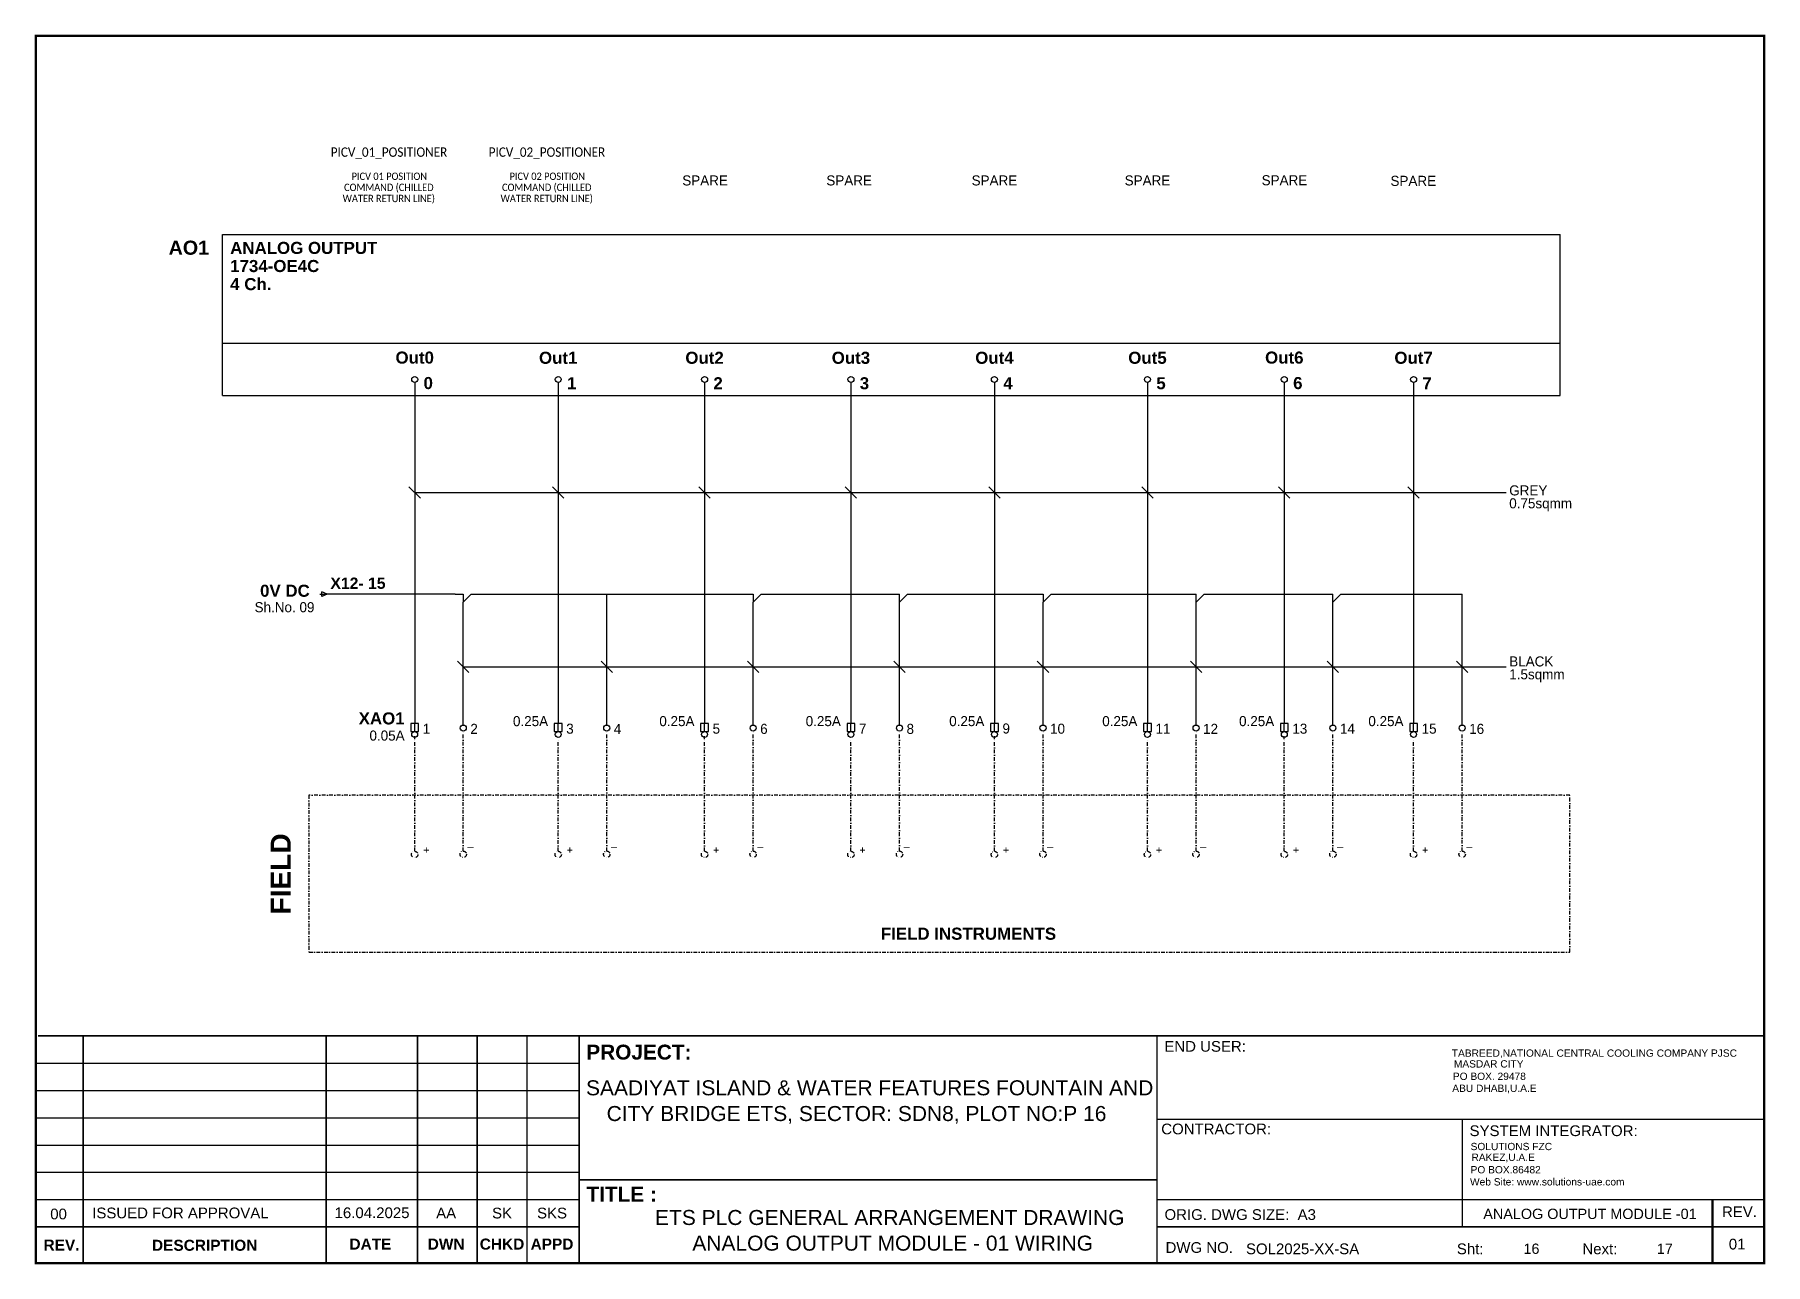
# Model space of a CAD drawing. Header units: inches. Extents: x 100535554 to 201081702, y 63708552 to 127420865.
# Drawn here: x 100546058 to 100547228, y 63708552 to 63709384 of the extents above; entities that cross this region are included whole.
import ezdxf
from ezdxf.enums import TextEntityAlignment as Align

# ---------------------------------------------------------------- set-up
doc = ezdxf.new("R2010")
doc.units = ezdxf.units.IN
doc.header["$MEASUREMENT"] = 0
doc.linetypes.add('DASHDOT2', pattern=[0.5, 0.25, -0.125, 0, -0.125])
doc.linetypes.add('EPLANLINE7', pattern=[0])
for name, color, linetype in [('BORDER', 7, 'Continuous'), ('KLEMMEN', 7, 'Continuous'), ('SONDERTEXT', 5, 'Continuous'), ('SYMBOL', 4, 'Continuous')]:
    doc.layers.add(name, color=color, linetype=linetype)
doc.styles.add('A', font='arial.ttf')
doc.styles.add('ABB', font='arialbd.ttf')
doc.styles.add('MtXpl_Franklin_Gothi', font='FRAMDCN.TTF')
doc.styles.get("Standard").update_dxf_attribs({"font": 'arial.ttf'})
doc.styles.add('Tahoma$001H0', font='tahoma.ttf')
doc.styles.add('XREF_ALN-DCP-A1 FRAME$0$Arial Bold', font='arialbd.ttf')

msp = doc.modelspace()

# ---------------------------------------------------------------- texts
at = {"color": 0, "style": 'MtXpl_Franklin_Gothi'}
for s, p in [('SPARE', (100546511.223, 63709285.326)), ('SPARE', (100546608.664, 63709285.326)), ('SPARE', (100546706.902, 63709285.326)), ('SPARE', (100546810.4, 63709285.326)), ('SPARE', (100546903.034, 63709285.455)), ('SPARE', (100546990.159, 63709285.041)), ('Sh.No. 09', (100546226.816, 63708996.58))]:
    msp.add_text(s, height=6.8065, dxfattribs=at).set_placement(p, align=Align.MIDDLE_CENTER)
for s, p in [('GREY', (100547055.038, 63709070.149)), ('0.75sqmm', (100547055.038, 63709061.414)), ('BLACK', (100547055.038, 63708954.447)), ('1.5sqmm', (100547055.038, 63708945.712))]:
    msp.add_text(s, height=6.8065, dxfattribs=at).set_placement(p, align=Align.BOTTOM_LEFT)
for s, p in [('0.25A', (100546405.087, 63708919.497)), ('0.25A', (100546504.069, 63708919.497)), ('0.25A', (100546603.05, 63708919.497)), ('0.25A', (100546700.096, 63708919.497)), ('0.25A', (100546803.584, 63708919.497)), ('0.25A', (100546896.123, 63708919.497)), ('0.25A', (100546983.551, 63708919.497)), ('0.05A', (100546308.041, 63708909.739))]:
    msp.add_text(s, height=6.8065, dxfattribs=at).set_placement(p, align=Align.MIDDLE_RIGHT)
for s, height, p in [('1', 6.807, (100546320.283, 63708910.906)), ('2', 6.807, (100546352.465, 63708910.856)), ('3', 6.807, (100546417.329, 63708910.98)), ('4', 6.807, (100546449.511, 63708910.856)), ('5', 6.807, (100546516.31, 63708910.98)), ('6', 6.807, (100546548.492, 63708910.856)), ('7', 6.807, (100546615.292, 63708910.98)), ('8', 6.807, (100546647.474, 63708910.856)), ('9', 6.807, (100546712.338, 63708911.105)), ('10', 6.8065, (100546744.52, 63708910.98)), ('11', 6.8065, (100546815.826, 63708910.98)), ('12', 6.8065, (100546848.008, 63708910.856)), ('13', 6.8065, (100546908.365, 63708910.98)), ('14', 6.8065, (100546940.547, 63708910.98)), ('15', 6.8065, (100546995.792, 63708910.98)), ('16', 6.8065, (100547027.974, 63708910.856))]:
    msp.add_text(s, height=height, dxfattribs=at).set_placement(p)
at = {"style": 'A'}
msp.add_text('ANALOG OUTPUT MODULE -01 ', height=6.96131, dxfattribs=at).set_placement((100547037.511, 63708582.629))
for s, p in [('16', (100547070.085, 63708562.53)), ('17', (100547160.283, 63708562.53))]:
    msp.add_text(s, height=6.9613, dxfattribs=at).set_placement(p, align=Align.MIDDLE_CENTER)
at = {"color": 7, "char_height": 9.09602, "attachment_point": 1, "line_spacing_factor": 0.9, "style": 'Tahoma$001H0'}
for s, insert in [('\\pi0.9988,t64.671;{\\fCalibri|b0|i0|c0|p32;\\H0.69791x;\\W0.9;\\C256;PICV_01_POSITIONER\\P\\pi40.267,t103.94;\\H0.78762x;\\P\\pi15.087,t78.759;PICV 01 POSITION \\P\\pi10.019,t73.691;COMMAND (CHILLED \\P\\pi9.0687,t72.741;WATER RETURN LINE)}', (100546257.082, 63709307.668)), ('\\pi0.9988,t64.671;{\\fCalibri|b0|i0|c0|p32;\\H0.69791x;\\W0.9;\\C256;PICV_02_POSITIONER\\P\\pi40.267,t103.94;\\H0.78762x;\\P\\pi15.087,t78.759;PICV 02 POSITION \\P\\pi10.019,t73.691;COMMAND (CHILLED \\P\\pi9.0687,t72.741;WATER RETURN LINE)}', (100546363.892, 63709307.668))]:
    msp.add_mtext_dynamic_manual_height_columns(s, width=80.53468, gutter_width=1, heights=[52.721], dxfattribs=dict(at, insert=insert))
at = {"layer": 'BORDER', "style": 'A'}
for s, p in [('ETS PLC GENERAL ARRANGEMENT DRAWING', (100546477.395, 63708578.584)), ('ANALOG OUTPUT MODULE - 01 WIRING', (100546502.61, 63708561.229))]:
    msp.add_text(s, height=10.15, dxfattribs=at).set_placement(p)
at = {"layer": 'KLEMMEN', "color": 0}
for s, p in [('+', (100546320.598, 63708829.728)), ('_', (100546350.576, 63708835.149)), ('+', (100546417.644, 63708829.728)), ('_', (100546447.621, 63708835.149)), ('+', (100546516.625, 63708829.728)), ('_', (100546546.603, 63708835.149)), ('+', (100546615.607, 63708829.728)), ('_', (100546645.584, 63708835.149)), ('+', (100546712.653, 63708829.728)), ('_', (100546742.63, 63708835.149)), ('+', (100546816.141, 63708829.728)), ('_', (100546846.118, 63708835.149)), ('+', (100546908.68, 63708829.728)), ('_', (100546938.657, 63708835.149)), ('+', (100546996.107, 63708829.728)), ('_', (100547026.085, 63708835.149))]:
    msp.add_text(s, height=5.175, dxfattribs=at).set_placement(p)
at = {"layer": 'SONDERTEXT', "color": 0, "style": 'XREF_ALN-DCP-A1 FRAME$0$Arial Bold'}
for s, height, p in [('AO1', 9.5291, (100546175.808, 63709239.828)), ('XAO1', 8.1678, (100546308.041, 63708921.344))]:
    msp.add_text(s, height=height, dxfattribs=at).set_placement(p, align=Align.MIDDLE_RIGHT)
for s, p in [('ANALOG OUTPUT', (100546190.075, 63709239.676)), ('1734-OE4C', (100546190.075, 63709227.425)), ('4 Ch.', (100546190.075, 63709215.173))]:
    msp.add_text(s, height=8.1678, dxfattribs=at).set_placement(p, align=Align.MIDDLE_LEFT)
for s, height, p in [('Out0', 8.1678, (100546314.848, 63709165.463)), ('Out1', 8.1678, (100546411.894, 63709165.324)), ('Out2', 8.1678, (100546510.875, 63709165.324)), ('Out3', 8.1678, (100546609.857, 63709165.324)), ('Out4', 8.1678, (100546706.902, 63709165.324)), ('Out5', 8.1678, (100546810.391, 63709165.324)), ('Out6', 8.1678, (100546902.93, 63709165.463)), ('Out7', 8.1678, (100546990.357, 63709165.324)), ('X12- 15', 7.6233, (100546276.494, 63709012.807)), ('0V DC', 8.1678, (100546227.081, 63709007.718)), ('FIELD INSTRUMENTS', 8.1678, (100546689.353, 63708775.683))]:
    msp.add_text(s, height=height, dxfattribs=at).set_placement(p, align=Align.MIDDLE_CENTER)
for s, p in [('0', (100546320.818, 63709144.159)), ('1', (100546417.864, 63709144.019)), ('2', (100546516.846, 63709144.019)), ('3', (100546615.827, 63709144.019)), ('4', (100546712.873, 63709144.019)), ('5', (100546816.361, 63709144.019)), ('6', (100546908.9, 63709144.159)), ('7', (100546996.328, 63709144.019))]:
    msp.add_text(s, height=8.168, dxfattribs=at).set_placement(p)
msp.add_text('FIELD', height=13.613, rotation=90, dxfattribs=at).set_placement((100546224.217, 63708816.1), align=Align.MIDDLE_CENTER)

# ---------------------------------------------------------------- blocks, each defined once
blk = doc.blocks.new('Title Frame_Al Bayt')
at = {"layer": 'BORDER'}
for p, q in [((897.4, -274.9), (1264.8, -274.9)), ((897.4, -293.3), (1264.8, -293.3)), ((897.4, -311.8), (1264.8, -311.8)), ((897.4, -330.3), (1264.8, -330.3)), ((897.4, -348.7), (1264.8, -348.7)), ((897.4, -367.2), (1264.8, -367.2))]:
    blk.add_line(p, q, dxfattribs=at)
at = {"layer": 'BORDER', "const_width": 1.54}
blk.add_lwpolyline([(897.4, 420.3), (897.4, -410.2), (2066.3, -410.2), (2066.3, 420.3)], close=True, dxfattribs=at)
at = {"layer": 'BORDER'}
for points, const_width in [([(899, -256.4), (2066.3, -256.4)], 1.08), ([(929.4, -410.2), (929.4, -256.4)], 1.08), ([(1093.7, -410.2), (1093.7, -256.4)], 1.08), ([(1093.7, -391.8), (1093.7, -256.4)], 1.08), ([(1155.6, -410.2), (1155.6, -256.4)], 1.08), ([(1195.8, -410.2), (1195.8, -256.4)], 1.08), ([(1195.8, -391.8), (1195.8, -256.4)], 1.08), ([(1229.6, -410.2), (1229.6, -256.4)], 1.08), ([(1229.6, -391.8), (1229.6, -256.4)], 1.08), ([(1264.8, -256.4), (1264.8, -410.2)], 1.08), ([(1655.6, -410.2), (1655.6, -256.4)], 1.08), ([(1655.6, -312.9), (2066.3, -312.9)], 0.923), ([(1862.1, -385.6), (1862.1, -312.9)], 0.923), ([(1655.6, -353.7), (1265.2, -353.7)], 1.08), ([(2066.3, -367.2), (1655.6, -367.2)], 1.08), ([(2031.2, -410.2), (2031.2, -367.2)], 1.54), ([(897.4, -385.6), (1264.8, -385.6)], 1.08), ([(2066.3, -385.6), (1655.6, -385.6)], 1.08)]:
    blk.add_lwpolyline(points, dxfattribs=dict(at, const_width=const_width))
for s, height, style, p in [('PROJECT:', 10.07, 'ABB', (1269.7, -272.4)), ('END USER:', 7.25, 'A', (1660.6, -267.1)), ('TABREED,NATIONAL CENTRAL COOLING COMPANY PJSC', 4.93, 'A', (1855, -270.5)), ('MASDAR CITY', 4.93, 'A', (1856.4, -277.8)), ('SAADIYAT ISLAND & WATER FEATURES FOUNTAIN AND', 10.15, 'A', (1269.5, -296.6)), ('ABU DHABI,U.A.E', 4.93, 'A', (1855.3, -294.3)), ('PO BOX. 29478', 4.93, 'A', (1855.7, -286.2)), (' CITY BRIDGE ETS, SECTOR: SDN8, PLOT NO:P 16', 10.15, 'A', (1279.5, -314)), ('CONTRACTOR:', 7.25, 'A', (1658.5, -323)), ('SYSTEM INTEGRATOR:', 7.25, 'A', (1867, -324.2)), ('SOLUTIONS FZC', 4.93, 'A', (1867.7, -333.7)), ('RAKEZ,U.A.E', 4.93, 'A', (1868.3, -341)), ('PO BOX.86482', 4.93, 'A', (1867.7, -349.4)), ('TITLE :', 10.07, 'ABB', (1269.8, -368.5)), ('Web Site: www.solutions-uae.com ', 4.93, 'A', (1867.3, -357.6)), ('ORIG. DWG SIZE:  A3', 7.25, 'A', (1660.7, -380.9)), ('REV.', 7.25, 'A', (2037.7, -379)), ('DWG NO.', 7.25, 'A', (1661.4, -403.2)), ('SOL2025-XX-SA', 7.25, 'A', (1715.8, -404.1)), ('Sht:', 7.25, 'A', (1858.4, -404.1)), ('Next:', 7.25, 'A', (1943.3, -404.1)), ('01', 7.25, 'A', (2042.3, -400.9))]:
    blk.add_text(s, height=height, dxfattribs=dict(at, style=style)).set_placement(p)
for s, height, style, p in [('00', 7.25, 'A', (912.8, -376.9)), ('REV.', 7.46, 'ABB', (914.8, -397.9))]:
    blk.add_text(s, height=height, dxfattribs=dict(at, style=style)).set_placement(p, align=Align.MIDDLE)
for s, height, style, p in [('ISSUED FOR APPROVAL', 7.25, 'A', (995.2, -379.8)), ('16.04.2025', 7.25, 'A', (1124.8, -379.7)), ('AA', 7.25, 'A', (1174.9, -379.9)), ('SK', 7.25, 'A', (1212.7, -379.9)), ('SKS', 7.25, 'A', (1246.5, -379.9)), ('DESCRIPTION', 7.463, 'ABB', (1011.6, -401.8)), ('DATE', 7.46, 'ABB', (1123.7, -401)), ('DWN', 7.46, 'ABB', (1174.9, -401)), ('CHKD', 7.46, 'ABB', (1212.7, -401)), ('APPD', 7.46, 'ABB', (1246.5, -401))]:
    blk.add_text(s, height=height, dxfattribs=dict(at, style=style)).set_placement(p, align=Align.CENTER)

# ---------------------------------------------------------------- linework, layer by layer
at = {"color": 0}
for p, q in [((100546184.883, 63709248.8), (100547089.431, 63709248.8)), ((100546184.883, 63709139.896), (100546184.883, 63709248.8)), ((100547089.431, 63709139.896), (100547089.431, 63709248.8)), ((100546184.883, 63709175.29), (100547089.431, 63709175.29)), ((100546902.93, 63709147.52), (100546902.93, 63708917.871)), ((100546184.883, 63709139.896), (100547089.431, 63709139.896)), ((100546314.848, 63709142.074), (100546314.848, 63708917.871)), ((100546411.894, 63709142.074), (100546411.894, 63708917.871)), ((100546510.875, 63709142.074), (100546510.875, 63708917.871)), ((100546609.857, 63709142.074), (100546609.857, 63708917.871)), ((100546706.902, 63709142.074), (100546706.902, 63708917.871)), ((100546810.391, 63709142.074), (100546810.391, 63708917.871)), ((100546990.357, 63709142.074), (100546990.357, 63708917.871)), ((100546310.997, 63709077.937), (100546318.698, 63709070.236)), ((100546408.043, 63709077.937), (100546415.744, 63709070.236)), ((100546507.025, 63709077.937), (100546514.725, 63709070.236)), ((100546606.006, 63709077.937), (100546613.707, 63709070.236)), ((100546703.052, 63709077.937), (100546710.753, 63709070.236)), ((100546806.54, 63709077.937), (100546814.241, 63709070.236)), ((100546899.079, 63709077.937), (100546906.78, 63709070.236)), ((100546986.507, 63709077.937), (100546994.208, 63709070.236)), ((100546314.848, 63709074.087), (100547052.941, 63709074.087)), ((100546342.255, 63709005.371), (100546255.625, 63709005.371)), ((100546353.146, 63709005.371), (100546538.283, 63709005.371)), ((100546444.746, 63708916.834), (100546444.746, 63709005.371)), ((100546549.173, 63709005.371), (100546642.709, 63709005.371)), ((100546642.709, 63708916.834), (100546642.709, 63709005.371)), ((100546745.2, 63709005.371), (100546843.243, 63709005.371)), ((100546843.243, 63708916.834), (100546843.243, 63709005.371)), ((100546848.689, 63709005.371), (100546935.782, 63709005.371)), ((100546935.782, 63708923.368), (100546935.782, 63709005.371)), ((100546941.228, 63709005.371), (100547023.21, 63709005.371)), ((100547023.21, 63708916.834), (100547023.21, 63709005.371)), ((100546347.7, 63708923.368), (100546347.7, 63708999.926)), ((100546543.728, 63708923.368), (100546543.728, 63708999.926)), ((100546739.755, 63708923.368), (100546739.755, 63708999.926)), ((100546343.85, 63708960), (100546351.551, 63708952.299)), ((100546440.896, 63708960), (100546448.597, 63708952.299)), ((100546539.877, 63708960), (100546547.578, 63708952.299)), ((100546638.859, 63708960), (100546646.56, 63708952.299)), ((100546735.905, 63708960), (100546743.605, 63708952.299)), ((100546839.393, 63708960), (100546847.094, 63708952.299)), ((100546931.932, 63708960), (100546939.633, 63708952.299)), ((100547019.36, 63708960), (100547027.06, 63708952.299)), ((100546347.7, 63708956.149), (100547052.941, 63708956.149)), ((100546347.7, 63708916.834), (100546347.7, 63708923.368)), ((100546543.728, 63708916.834), (100546543.728, 63708923.368)), ((100546739.755, 63708916.834), (100546739.755, 63708923.368)), ((100546935.782, 63708916.834), (100546935.782, 63708923.368)), ((100546709.544, 63708917.871), (100546704.261, 63708917.871)), ((100546704.261, 63708917.871), (100546704.261, 63708912.588)), ((100546704.261, 63708912.588), (100546709.544, 63708912.588)), ((100546706.902, 63708912.588), (100546706.902, 63708917.871)), ((100546709.544, 63708912.588), (100546709.544, 63708917.871)), ((100546905.571, 63708917.871), (100546900.288, 63708917.871)), ((100546900.288, 63708917.871), (100546900.288, 63708912.588)), ((100546900.288, 63708912.588), (100546905.571, 63708912.588)), ((100546902.93, 63708912.588), (100546902.93, 63708917.871)), ((100546905.571, 63708912.588), (100546905.571, 63708917.871)), ((100546706.902, 63708907.305), (100546706.902, 63708909.418)), ((100546902.93, 63708907.305), (100546902.93, 63708909.418))]:
    msp.add_line(p, q, dxfattribs=at)
at = {"color": 0, "linetype": 'DASHDOT2', "ltscale": 10}
for p, q in [((100546347.7, 63708831.555), (100546347.7, 63708912.75)), ((100546444.746, 63708831.555), (100546444.746, 63708912.75)), ((100546543.728, 63708831.555), (100546543.728, 63708912.75)), ((100546642.709, 63708831.555), (100546642.709, 63708912.75)), ((100546739.755, 63708831.555), (100546739.755, 63708912.75)), ((100546843.243, 63708831.555), (100546843.243, 63708912.75)), ((100546935.782, 63708831.555), (100546935.782, 63708912.75)), ((100547023.21, 63708831.555), (100547023.21, 63708912.75)), ((100546314.848, 63708831.411), (100546314.848, 63708907.305)), ((100546411.894, 63708831.411), (100546411.894, 63708907.305)), ((100546510.875, 63708831.411), (100546510.875, 63708907.305)), ((100546609.857, 63708831.411), (100546609.857, 63708907.305)), ((100546706.902, 63708831.411), (100546706.902, 63708907.305)), ((100546810.391, 63708831.411), (100546810.391, 63708907.305)), ((100546902.93, 63708831.411), (100546902.93, 63708907.305)), ((100546990.357, 63708831.411), (100546990.357, 63708907.305))]:
    msp.add_line(p, q, dxfattribs=at)
msp.add_lwpolyline([(100546243.357, 63708763.217), (100547095.941, 63708763.217), (100547095.941, 63708869.358), (100546243.357, 63708869.358)], close=True, dxfattribs=at)
at = {"color": 0}
for centre, radius in [((100546347.7, 63708914.792), 2.042), ((100546444.746, 63708914.792), 2.042), ((100546543.728, 63708914.792), 2.042), ((100546642.709, 63708914.792), 2.042), ((100546706.902, 63708910.475), 1.981), ((100546739.755, 63708914.792), 2.042), ((100546843.243, 63708914.792), 2.042), ((100546902.93, 63708910.475), 1.981), ((100546935.782, 63708914.792), 2.042), ((100547023.21, 63708914.792), 2.042)]:
    msp.add_circle(centre, radius, dxfattribs=at)
at = {"color": 0, "linetype": 'DASHDOT2', "ltscale": 10}
for centre in [(100546314.848, 63708829.255), (100546347.7, 63708829.399), (100546411.894, 63708829.255), (100546444.746, 63708829.399), (100546510.875, 63708829.255), (100546543.728, 63708829.399), (100546609.857, 63708829.255), (100546642.709, 63708829.399), (100546706.902, 63708829.255), (100546739.755, 63708829.399), (100546810.391, 63708829.255), (100546843.243, 63708829.399), (100546902.93, 63708829.255), (100546935.782, 63708829.399), (100546990.357, 63708829.255), (100547023.21, 63708829.399)]:
    msp.add_circle(centre, 2.156, dxfattribs=at)
at = {"layer": 'SYMBOL', "color": 0, "linetype": 'EPLANLINE7'}
for p, q in [((100546314.848, 63709148.609), (100546314.848, 63709142.074)), ((100546411.894, 63709148.609), (100546411.894, 63709142.074)), ((100546510.875, 63709148.609), (100546510.875, 63709142.074)), ((100546609.857, 63709148.609), (100546609.857, 63709142.074)), ((100546706.902, 63709148.609), (100546706.902, 63709142.074)), ((100546810.391, 63709148.609), (100546810.391, 63709142.074)), ((100546902.93, 63709148.609), (100546902.93, 63709142.074)), ((100546990.357, 63709148.609), (100546990.357, 63709142.074)), ((100546250.588, 63709005.371), (100546255.353, 63709005.371)), ((100546255.625, 63709005.371), (100546251.95, 63709006.936)), ((100546251.95, 63709003.805), (100546251.95, 63709006.936)), ((100546255.625, 63709005.371), (100546251.95, 63709003.805)), ((100546347.7, 63708999.926), (100546353.146, 63709005.371)), ((100546543.728, 63708999.926), (100546549.173, 63709005.371)), ((100546642.709, 63708999.926), (100546648.154, 63709005.371)), ((100546739.755, 63708999.926), (100546745.2, 63709005.371)), ((100546843.243, 63708999.926), (100546848.689, 63709005.371)), ((100546935.782, 63708999.926), (100546941.228, 63709005.371)), ((100546317.489, 63708917.871), (100546312.206, 63708917.871)), ((100546312.206, 63708917.871), (100546312.206, 63708912.588)), ((100546312.206, 63708912.588), (100546317.489, 63708912.588)), ((100546314.848, 63708912.588), (100546314.848, 63708917.871)), ((100546317.489, 63708912.588), (100546317.489, 63708917.871)), ((100546414.535, 63708917.871), (100546409.252, 63708917.871)), ((100546409.252, 63708917.871), (100546409.252, 63708912.588)), ((100546409.252, 63708912.588), (100546414.535, 63708912.588)), ((100546411.894, 63708912.588), (100546411.894, 63708917.871)), ((100546414.535, 63708912.588), (100546414.535, 63708917.871)), ((100546513.517, 63708917.871), (100546508.234, 63708917.871)), ((100546508.234, 63708917.871), (100546508.234, 63708912.588)), ((100546508.234, 63708912.588), (100546513.517, 63708912.588)), ((100546510.875, 63708912.588), (100546510.875, 63708917.871)), ((100546513.517, 63708912.588), (100546513.517, 63708917.871)), ((100546612.498, 63708917.871), (100546607.215, 63708917.871)), ((100546607.215, 63708917.871), (100546607.215, 63708912.588)), ((100546607.215, 63708912.588), (100546612.498, 63708912.588)), ((100546609.857, 63708912.588), (100546609.857, 63708917.871)), ((100546612.498, 63708912.588), (100546612.498, 63708917.871)), ((100546813.032, 63708917.871), (100546807.749, 63708917.871)), ((100546807.749, 63708917.871), (100546807.749, 63708912.588)), ((100546807.749, 63708912.588), (100546813.032, 63708912.588)), ((100546810.391, 63708912.588), (100546810.391, 63708917.871)), ((100546813.032, 63708912.588), (100546813.032, 63708917.871)), ((100546992.999, 63708917.871), (100546987.716, 63708917.871)), ((100546987.716, 63708917.871), (100546987.716, 63708912.588)), ((100546987.716, 63708912.588), (100546992.999, 63708912.588)), ((100546990.357, 63708912.588), (100546990.357, 63708917.871)), ((100546992.999, 63708912.588), (100546992.999, 63708917.871)), ((100546314.848, 63708907.305), (100546314.848, 63708909.418)), ((100546510.875, 63708907.305), (100546510.875, 63708909.418))]:
    msp.add_line(p, q, dxfattribs=at)
for points in [[(100546342.255, 63709005.371), (100546347.7, 63709005.371)], [(100546347.7, 63709005.371), (100546347.7, 63708999.926)], [(100546538.283, 63709005.371), (100546543.728, 63709005.371)], [(100546543.728, 63709005.371), (100546543.728, 63708999.926)], [(100546648.154, 63709005.371), (100546739.755, 63709005.371)], [(100546739.755, 63709005.371), (100546739.755, 63708999.926)], [(100546749.443, 63709005.371), (100546838.894, 63709005.371)]]:
    msp.add_lwpolyline(points, dxfattribs=at)
for centre, radius in [((100546314.848, 63709150.651), 2.042), ((100546411.894, 63709150.651), 2.042), ((100546510.875, 63709150.651), 2.042), ((100546609.857, 63709150.651), 2.042), ((100546706.902, 63709150.651), 2.042), ((100546810.391, 63709150.651), 2.042), ((100546902.93, 63709150.651), 2.042), ((100546990.357, 63709150.651), 2.042), ((100546314.848, 63708910.475), 1.981), ((100546411.894, 63708910.475), 1.981), ((100546510.875, 63708910.475), 1.981), ((100546609.857, 63708910.475), 1.981), ((100546810.391, 63708910.475), 1.981), ((100546990.357, 63708910.475), 1.981)]:
    msp.add_circle(centre, radius, dxfattribs=at)

# ---------------------------------------------------------------- block references
at = {"layer": 'BORDER'}
msp.add_blockref('Title Frame_Al Bayt', (100545161.218, 63708962.922), dxfattribs=at)

msp.set_redraw_order([(e.dxf.handle, doc.entitydb.next_handle()) for e in msp.query("TEXT MTEXT ATTDEF DIMENSION ARC_DIMENSION")])  # texts and dimensions are drawn at this point

doc.saveas('drawing.dxf')
